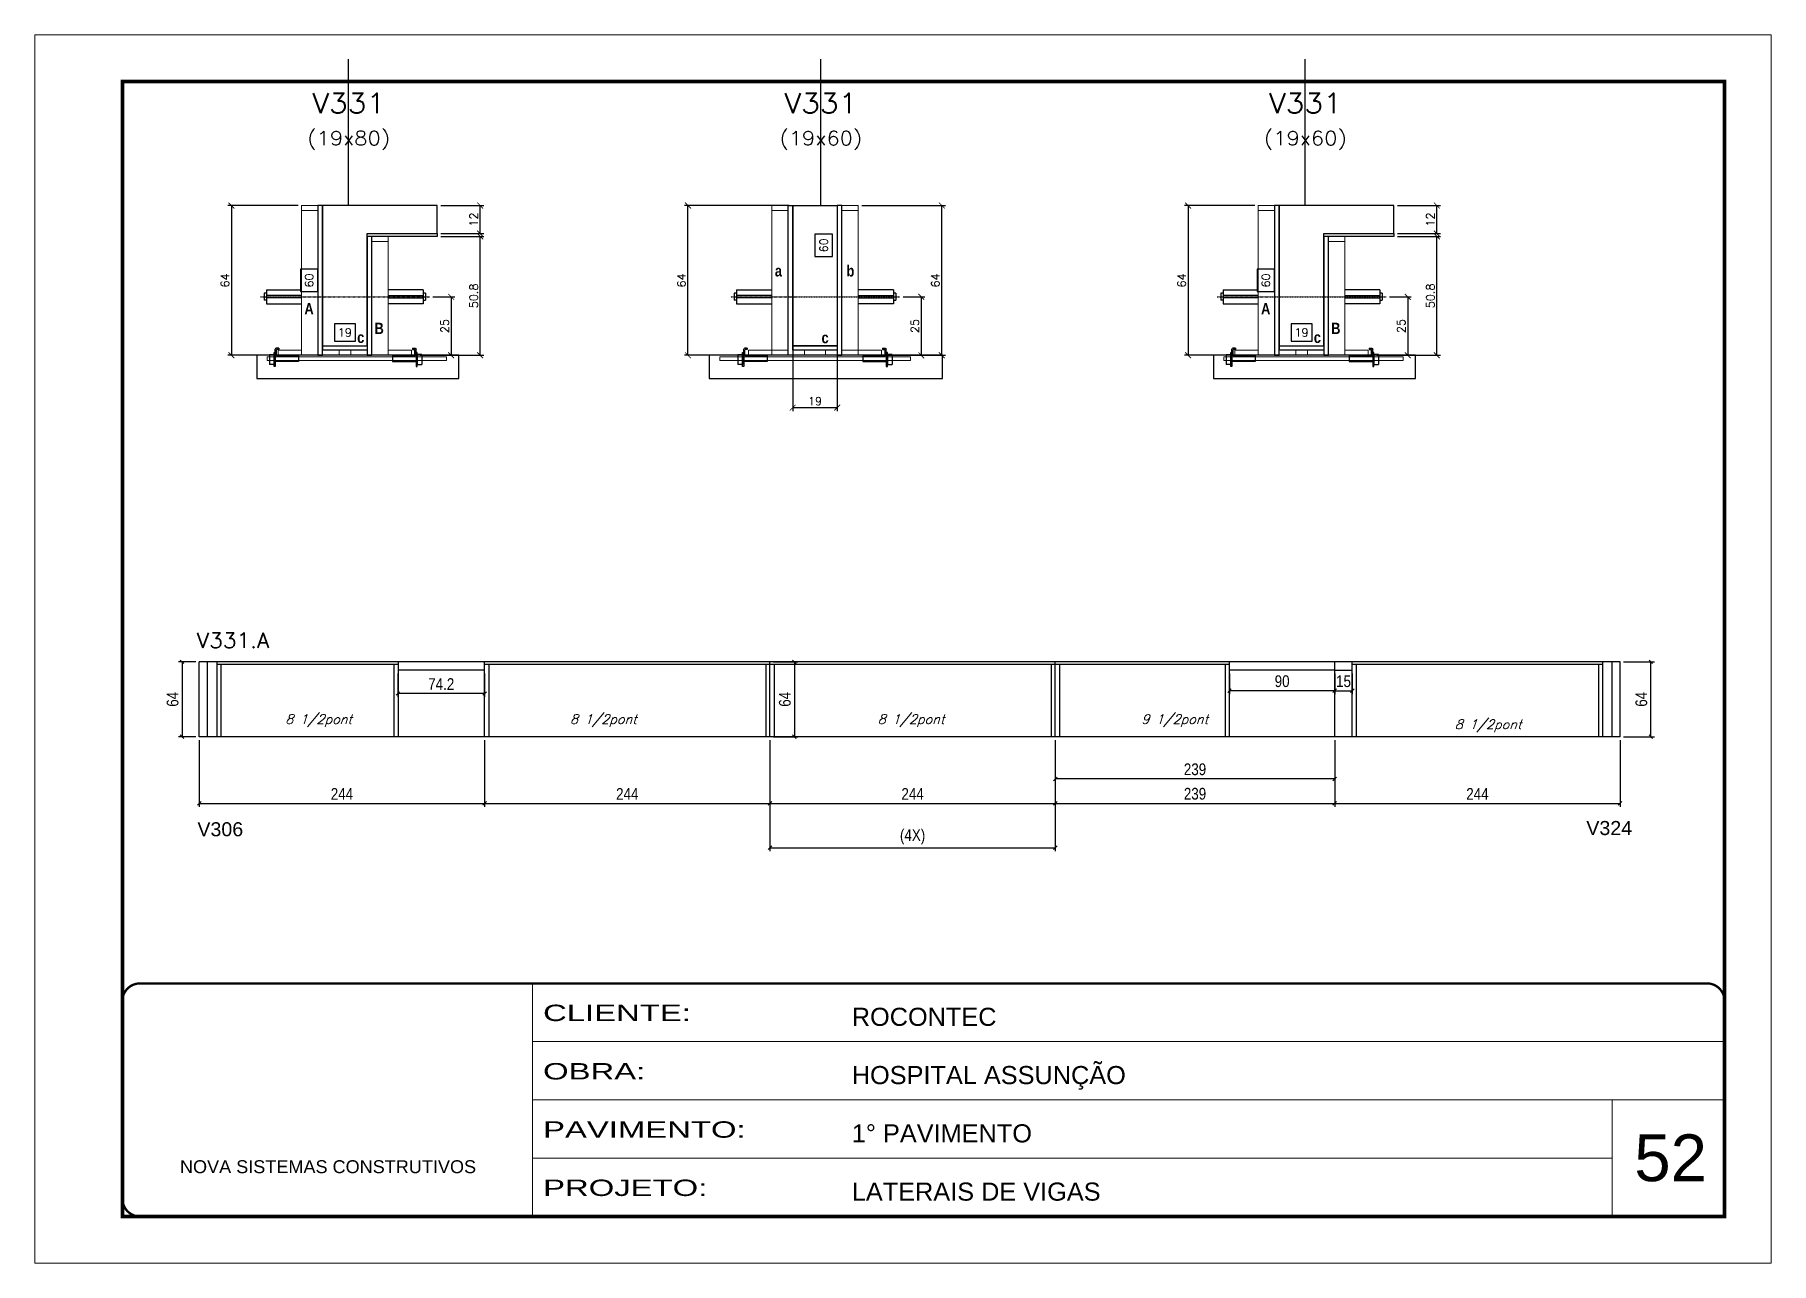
# Model space of a CAD drawing. Extents: x 137137 to 143418, y 10464 to 34486.
# Drawn here: x 141892 to 143377, y 19653 to 20703 of the extents above; entities that cross this region are included whole.
import ezdxf
from ezdxf.enums import TextEntityAlignment as Align

# ---------------------------------------------------------------- set-up
doc = ezdxf.new("R2010")
doc.units = 0
for name, pattern in [('CONTINUO', [0]), ('DASHED', [0.75, 0.5, -0.25]), ('HIDDEN', [0.375, 0.25, -0.125])]:
    doc.linetypes.add(name, pattern=pattern)
for name, color, linetype in [('5', 5, 'Continuous'), ('barrote', 251, 'Continuous'), ('COTA', 241, 'Continuous'), ('Cota Seção (2x)', 4, 'Continuous'), ('detalhes', 4, 'Continuous'), ('Painéis', 200, 'Continuous'), ('presilha', 1, 'Continuous'), ('SARR_2.2x7', 40, 'Continuous'), ('SARR_3.5x7', 81, 'Continuous'), ('TENSOR', 3, 'Continuous'), ('texto', 7, 'Continuous'), ('Texto de Titulo', 7, 'Continuous'), ('Texto Qtd Sarr', 242, 'Continuous')]:
    doc.layers.add(name, color=color, linetype=linetype)
for name, color, linetype, lineweight in [('CARIMBO', 255, 'Continuous', 9), ('CONCRETO', 251, 'Continuous', 25), ('Folhas', 255, 'Continuous', 9), ('Madeira', 126, 'Continuous', 18), ('SARRAFO DE PRESSAO', 251, 'DASHED', 9), ('SCO-___-LAJ', 2, 'Continuous', 0), ('Texto Seção', 7, 'Continuous', 15)]:
    doc.layers.add(name, color=color, linetype=linetype, lineweight=lineweight)
doc.styles.add('ARIAL', font='arial.ttf')
doc.styles.add('COTA TECNICA', font='techl___.ttf', dxfattribs={"height": 10})
doc.styles.add('REGUA-120', font='ROMANS.shx', dxfattribs={"height": 15})
doc.styles.add('Romans', font='romans.shx')
doc.styles.get("Standard").update_dxf_attribs({"font": 'arial.ttf'})
doc.styles.add('TECNICA', font='techb___.ttf', dxfattribs={"height": 10})
doc.styles.add('Tecnologia', font='')
doc.styles.get('Tecnologia').set_extended_font_data('Forgotten Futurist')
doc.dimstyles.new('Cota Seção (2x)', dxfattribs={"dimtxt": 7, "dimasz": 5, "dimexe": 3, "dimexo": 3, "dimgap": 2, "dimtad": 3, "dimdec": 1, "dimlfac": 0.5, "dimzin": 12, "dimdsep": 46, "dimtxsty": 'Romans', "dimblk": 'ARCHTICK', "dimcen": 0, "dimclrd": 4, "dimclre": 4, "dimclrt": 1, "dimadec": 1, "dimazin": 3, "dimtfac": 1, "dimtdec": 1, "dimtmove": 0, "dimatfit": 3, "dimldrblk": 'OBLIQUE', "dimfxl": 1, "dimtolj": 1, "dimtzin": 12, "dimarcsym": 0})
doc.dimstyles.new('Cota Seção interna', dxfattribs={"dimtxt": 7, "dimasz": 6, "dimexe": 0.18, "dimexo": 2, "dimgap": -4, "dimtad": 3, "dimdec": 1, "dimlfac": 0.5, "dimzin": 12, "dimdsep": 46, "dimtxsty": 'Romans', "dimblk": 'ARCHTICK', "dimcen": 0.09, "dimse1": 1, "dimse2": 1, "dimsd1": 1, "dimsd2": 1, "dimclrd": 180, "dimclre": 5, "dimclrt": 1, "dimadec": 0, "dimazin": 3, "dimtfac": 1, "dimtdec": 1, "dimtofl": 0, "dimtmove": 0, "dimatfit": 3, "dimldrblk": 'ARCHTICK', "dimfxl": 1, "dimtolj": 1, "dimtzin": 0, "dimarcsym": 0})
doc.dimstyles.new('PAINEL', dxfattribs={"dimtxt": 10, "dimasz": 3, "dimexe": 3, "dimexo": 3, "dimgap": 3, "dimtad": 1, "dimdec": 1, "dimzin": 12, "dimdsep": 46, "dimtxsty": 'COTA TECNICA', "dimblk1": 'OBLIQUE', "dimblk2": 'OBLIQUE', "dimsah": 1, "dimcen": 0.9, "dimclrd": 4, "dimclre": 4, "dimclrt": 240, "dimadec": 1, "dimazin": 3, "dimtfac": 1, "dimtdec": 1, "dimtmove": 0, "dimatfit": 3, "dimfxl": 1, "dimtolj": 1, "dimtzin": 12, "dimarcsym": 0})

msp = doc.modelspace()

# ---------------------------------------------------------------- texts
at = {"layer": '5', "linetype": 'Continuous'}
for s, p in [('V306', (142031.39, 20017.82)), ('V324', (143219.14, 20018.86))]:
    msp.add_text(s, height=12, rotation=0.00004, dxfattribs=at).set_placement(p)
at = {"layer": 'CARIMBO', "style": 'ARIAL'}
msp.add_text('52', height=40, dxfattribs=at).set_placement((143260.15, 19723.02))
at = {"layer": 'detalhes', "style": 'TECNICA'}
for s, p in [('a', (142525.22, 20496.27)), ('b', (142586.46, 20496.26)), ('A', (142122.89, 20463.97)), ('A', (142940.98, 20463.97)), ('B', (142182.85, 20447.13)), ('B', (143000.94, 20447.13)), ('c', (142168.01, 20439.43)), ('c', (142565.13, 20439.17)), ('c', (142986.1, 20439.43))]:
    msp.add_text(s, height=9.6, dxfattribs=at).set_placement(p)
at = {"layer": 'texto', "color": 2, "char_height": 8, "attachment_point": 5, "style": 'Romans'}
for s, insert in [('{\\Q19;\\C256;8 1/2pont}', (142135.09, 20116.61)), ('{\\Q19;\\C256;8 1/2pont}', (142378.56, 20116.61)), ('{\\Q19;\\C256;8 1/2pont}', (142641.69, 20116.61)), ('{\\Q19;\\C256;9 1/2pont}', (142867.16, 20116.61)), ('{\\Q19;\\C256;8 1/2pont}', (143135.17, 20112.18))]:
    msp.add_mtext(s, dxfattribs=dict(at, insert=insert))
at = {"layer": 'Texto Seção', "style": 'REGUA-120', "width": 1.05}
msp.add_text('V331.A', height=13, dxfattribs=at).set_placement((142030.89, 20178.8))

# ---------------------------------------------------------------- blocks, each defined once
blk = doc.blocks.new('9999999999')
at = {"color": 30, "linetype": 'CONTINUO'}
for p, q in [((98564.6, 34230.2), (98564.6, 34429.4)), ((98564.6, 34379.6), (99584, 34379.6)), ((98564.6, 34329.8), (99488, 34329.8)), ((99584, 34329.8), (99488, 34329.8)), ((99488, 34329.8), (99488, 34230.2)), ((98564.6, 34280), (99488, 34280))]:
    blk.add_line(p, q, dxfattribs=at)
at = {"color": 30, "linetype": 'CONTINUO', "const_width": 2}
blk.add_lwpolyline([(99584, 34230.2), (99584, 34414.4, 0.414214), (99569, 34429.4), (98229, 34429.4, 0.414214), (98214, 34414.4), (98214, 34245.2, 0.414214), (98229, 34230.2), (99584, 34230.2)], format="xyb", dxfattribs=at)
at = {"layer": 'Folhas'}
blk.add_lwpolyline([(98139, 34190.2), (99624, 34190.2), (99624, 35240.2), (98139, 35240.2)], close=True, dxfattribs=at)
at = {"layer": 'Folhas', "color": 30, "const_width": 3}
blk.add_lwpolyline([(98214, 34230.2), (99584, 34230.2), (99584, 35200.2), (98214, 35200.2)], close=True, dxfattribs=at)
at = {"color": 7, "linetype": 'Continuous', "ltscale": 5, "style": 'ARIAL'}
for s, height, p in [('ROCONTEC', 15.48, (98837.7, 34393.1)), ('HOSPITAL ASSUNÇÃO', 15.483, (98837.7, 34343.3)), ('1° PAVIMENTO', 15.483, (98837.7, 34293.5)), ('NOVA SISTEMAS CONSTRUTIVOS', 11.059, (98263.2, 34267.2)), ('LATERAIS DE VIGAS', 15.483, (98837.7, 34243.7))]:
    blk.add_text(s, height=height, dxfattribs=at).set_placement(p)
at = {"layer": 'Folhas', "color": 7, "style": 'Tecnologia', "width": 1.5}
for s, p in [('CLIENTE:', (98573.7, 34397.2)), ('OBRA:', (98573.7, 34347.3)), ('PAVIMENTO:', (98573.7, 34297.5)), ('PROJETO:', (98573.7, 34247.7))]:
    blk.add_text(s, height=14, dxfattribs=at).set_placement(p)
blk = doc.blocks.new('_Oblique')
at = {"color": 0, "linetype": 'ByBlock', "lineweight": -2}
blk.add_line((-0.5, -0.5), (0.5, 0.5), dxfattribs=at)
blk = doc.blocks.new('*D1481')
at = {"layer": 'COTA', "color": 4, "lineweight": -2, "ltscale": 25, "transparency": 16777216}
for p, q in [((142521, 20099.9), (142521, 20042.9)), ((142765, 20099.9), (142765, 20042.9)), ((142521, 20045.9), (142765, 20045.9))]:
    blk.add_line(p, q, dxfattribs=at)
at = {"layer": 'Defpoints', "color": 0, "ltscale": 25, "transparency": 16777216}
for p in [(142521, 20102.9), (142765, 20102.9), (142765, 20045.9)]:
    blk.add_point(p, dxfattribs=at)
at = {"layer": 'COTA', "color": 4, "lineweight": -2, "ltscale": 25, "transparency": 16777216, "xscale": 3, "yscale": 3, "zscale": 3, "rotation": 180}
blk.add_blockref('_Oblique', (142521, 20045.9), dxfattribs=at)
at = {"layer": 'COTA', "color": 4, "lineweight": -2, "ltscale": 25, "transparency": 16777216, "xscale": 3, "yscale": 3, "zscale": 3}
blk.add_blockref('_Oblique', (142765, 20045.9), dxfattribs=at)
at = {"layer": 'COTA', "color": 240, "ltscale": 25, "transparency": 16777216, "insert": (142643, 20054), "char_height": 10, "attachment_point": 5, "style": 'COTA TECNICA'}
blk.add_mtext('\\A1;244', dxfattribs=at)
blk = doc.blocks.new('*D1482')
at = {"layer": 'COTA', "color": 4, "lineweight": -2, "ltscale": 25, "transparency": 16777216}
for p, q in [((142521, 20099.9), (142521, 20005)), ((142765, 20099.9), (142765, 20005)), ((142521, 20008), (142765, 20008))]:
    blk.add_line(p, q, dxfattribs=at)
at = {"layer": 'Defpoints', "color": 0, "ltscale": 25, "transparency": 16777216}
for p in [(142521, 20102.9), (142765, 20102.9), (142765, 20008)]:
    blk.add_point(p, dxfattribs=at)
at = {"layer": 'COTA', "color": 4, "lineweight": -2, "ltscale": 25, "transparency": 16777216, "xscale": 3, "yscale": 3, "zscale": 3, "rotation": 180}
blk.add_blockref('_Oblique', (142521, 20008), dxfattribs=at)
at = {"layer": 'COTA', "color": 4, "lineweight": -2, "ltscale": 25, "transparency": 16777216, "xscale": 3, "yscale": 3, "zscale": 3}
blk.add_blockref('_Oblique', (142765, 20008), dxfattribs=at)
at = {"layer": 'COTA', "color": 240, "ltscale": 25, "transparency": 16777216, "insert": (142643, 20017.3), "char_height": 10, "attachment_point": 5, "style": 'COTA TECNICA'}
blk.add_mtext('\\A1;(4X)', dxfattribs=at)
blk = doc.blocks.new('*D1483')
at = {"layer": 'COTA', "color": 4, "lineweight": -2, "ltscale": 25, "transparency": 16777216}
for p, q in [((142033, 20099.9), (142033, 20042.9)), ((142277, 20099.9), (142277, 20042.9)), ((142033, 20045.9), (142277, 20045.9))]:
    blk.add_line(p, q, dxfattribs=at)
at = {"layer": 'Defpoints', "color": 0, "ltscale": 25, "transparency": 16777216}
for p in [(142033, 20102.9), (142277, 20102.9), (142277, 20045.9)]:
    blk.add_point(p, dxfattribs=at)
at = {"layer": 'COTA', "color": 4, "lineweight": -2, "ltscale": 25, "transparency": 16777216, "xscale": 3, "yscale": 3, "zscale": 3, "rotation": 180}
blk.add_blockref('_Oblique', (142033, 20045.9), dxfattribs=at)
at = {"layer": 'COTA', "color": 4, "lineweight": -2, "ltscale": 25, "transparency": 16777216, "xscale": 3, "yscale": 3, "zscale": 3}
blk.add_blockref('_Oblique', (142277, 20045.9), dxfattribs=at)
at = {"layer": 'COTA', "color": 240, "ltscale": 25, "transparency": 16777216, "insert": (142155, 20054), "char_height": 10, "attachment_point": 5, "style": 'COTA TECNICA'}
blk.add_mtext('\\A1;244', dxfattribs=at)
blk = doc.blocks.new('*D1484')
at = {"layer": 'COTA', "color": 4, "lineweight": -2, "ltscale": 25, "transparency": 16777216}
for p, q in [((142277, 20099.9), (142277, 20042.9)), ((142521, 20099.9), (142521, 20042.9)), ((142277, 20045.9), (142521, 20045.9))]:
    blk.add_line(p, q, dxfattribs=at)
at = {"layer": 'Defpoints', "color": 0, "ltscale": 25, "transparency": 16777216}
for p in [(142277, 20102.9), (142521, 20102.9), (142521, 20045.9)]:
    blk.add_point(p, dxfattribs=at)
at = {"layer": 'COTA', "color": 4, "lineweight": -2, "ltscale": 25, "transparency": 16777216, "xscale": 3, "yscale": 3, "zscale": 3, "rotation": 180}
blk.add_blockref('_Oblique', (142277, 20045.9), dxfattribs=at)
at = {"layer": 'COTA', "color": 4, "lineweight": -2, "ltscale": 25, "transparency": 16777216, "xscale": 3, "yscale": 3, "zscale": 3}
blk.add_blockref('_Oblique', (142521, 20045.9), dxfattribs=at)
at = {"layer": 'COTA', "color": 240, "ltscale": 25, "transparency": 16777216, "insert": (142399, 20054), "char_height": 10, "attachment_point": 5, "style": 'COTA TECNICA'}
blk.add_mtext('\\A1;244', dxfattribs=at)
blk = doc.blocks.new('*D1485')
at = {"layer": 'COTA', "color": 4, "lineweight": -2, "ltscale": 25, "transparency": 16777216}
for p, q in [((142765, 20099.9), (142765, 20042.9)), ((143004, 20099.9), (143004, 20042.9)), ((142765, 20045.9), (143004, 20045.9))]:
    blk.add_line(p, q, dxfattribs=at)
at = {"layer": 'Defpoints', "color": 0, "ltscale": 25, "transparency": 16777216}
for p in [(142765, 20102.9), (143004, 20102.9), (143004, 20045.9)]:
    blk.add_point(p, dxfattribs=at)
at = {"layer": 'COTA', "color": 4, "lineweight": -2, "ltscale": 25, "transparency": 16777216, "xscale": 3, "yscale": 3, "zscale": 3, "rotation": 180}
blk.add_blockref('_Oblique', (142765, 20045.9), dxfattribs=at)
at = {"layer": 'COTA', "color": 4, "lineweight": -2, "ltscale": 25, "transparency": 16777216, "xscale": 3, "yscale": 3, "zscale": 3}
blk.add_blockref('_Oblique', (143004, 20045.9), dxfattribs=at)
at = {"layer": 'COTA', "color": 240, "ltscale": 25, "transparency": 16777216, "insert": (142884.5, 20054.1), "char_height": 10, "attachment_point": 5, "style": 'COTA TECNICA'}
blk.add_mtext('\\A1;239', dxfattribs=at)
blk = doc.blocks.new('*D1486')
at = {"layer": 'COTA', "color": 4, "lineweight": -2, "ltscale": 25, "transparency": 16777216}
for p, q in [((143004, 20099.9), (143004, 20042.9)), ((143248, 20099.9), (143248, 20042.9)), ((143004, 20045.9), (143248, 20045.9))]:
    blk.add_line(p, q, dxfattribs=at)
at = {"layer": 'Defpoints', "color": 0, "ltscale": 25, "transparency": 16777216}
for p in [(143004, 20102.9), (143248, 20102.9), (143248, 20045.9)]:
    blk.add_point(p, dxfattribs=at)
at = {"layer": 'COTA', "color": 4, "lineweight": -2, "ltscale": 25, "transparency": 16777216, "xscale": 3, "yscale": 3, "zscale": 3, "rotation": 180}
blk.add_blockref('_Oblique', (143004, 20045.9), dxfattribs=at)
at = {"layer": 'COTA', "color": 4, "lineweight": -2, "ltscale": 25, "transparency": 16777216, "xscale": 3, "yscale": 3, "zscale": 3}
blk.add_blockref('_Oblique', (143248, 20045.9), dxfattribs=at)
at = {"layer": 'COTA', "color": 240, "ltscale": 25, "transparency": 16777216, "insert": (143126, 20054), "char_height": 10, "attachment_point": 5, "style": 'COTA TECNICA'}
blk.add_mtext('\\A1;244', dxfattribs=at)
blk = doc.blocks.new('*D1487')
at = {"layer": 'COTA', "color": 4, "lineweight": -2, "ltscale": 25, "transparency": 16777216}
for p, q in [((142765, 20099.9), (142765, 20063.8)), ((143004, 20099.9), (143004, 20063.8)), ((143004, 20066.8), (142765, 20066.8))]:
    blk.add_line(p, q, dxfattribs=at)
at = {"layer": 'Defpoints', "color": 0, "ltscale": 25, "transparency": 16777216}
for p in [(142765, 20102.9), (143004, 20102.9), (142765, 20066.8)]:
    blk.add_point(p, dxfattribs=at)
at = {"layer": 'COTA', "color": 4, "lineweight": -2, "ltscale": 25, "transparency": 16777216, "xscale": 3, "yscale": 3, "zscale": 3, "rotation": 180}
blk.add_blockref('_Oblique', (142765, 20066.8), dxfattribs=at)
at = {"layer": 'COTA', "color": 4, "lineweight": -2, "ltscale": 25, "transparency": 16777216, "xscale": 3, "yscale": 3, "zscale": 3}
blk.add_blockref('_Oblique', (143004, 20066.8), dxfattribs=at)
at = {"layer": 'COTA', "color": 240, "ltscale": 25, "transparency": 16777216, "insert": (142884.5, 20075), "char_height": 10, "attachment_point": 5, "style": 'COTA TECNICA'}
blk.add_mtext('\\A1;239', dxfattribs=at)
blk = doc.blocks.new('*D1489')
at = {"layer": 'COTA', "color": 4, "lineweight": -2, "ltscale": 25, "transparency": 16777216}
for p, q in [((142202.8, 20156.9), (142202.8, 20136.9)), ((142277, 20156.9), (142277, 20136.9)), ((142277, 20139.9), (142202.8, 20139.9))]:
    blk.add_line(p, q, dxfattribs=at)
at = {"layer": 'Defpoints', "color": 0, "ltscale": 25, "transparency": 16777216}
for p in [(142202.8, 20159.9), (142277, 20159.9), (142202.8, 20139.9)]:
    blk.add_point(p, dxfattribs=at)
at = {"layer": 'COTA', "color": 4, "lineweight": -2, "ltscale": 25, "transparency": 16777216, "xscale": 3, "yscale": 3, "zscale": 3, "rotation": 180}
blk.add_blockref('_Oblique', (142202.8, 20139.9), dxfattribs=at)
at = {"layer": 'COTA', "color": 4, "lineweight": -2, "ltscale": 25, "transparency": 16777216, "xscale": 3, "yscale": 3, "zscale": 3}
blk.add_blockref('_Oblique', (142277, 20139.9), dxfattribs=at)
at = {"layer": 'COTA', "color": 240, "ltscale": 25, "transparency": 16777216, "insert": (142239.9, 20147.9), "char_height": 10, "attachment_point": 5, "style": 'COTA TECNICA'}
blk.add_mtext('\\A1;74.2', dxfattribs=at)
blk = doc.blocks.new('*D1491')
at = {"layer": 'COTA', "color": 4, "lineweight": -2, "ltscale": 25, "transparency": 16777216}
for p, q in [((143251, 20166.9), (143277.3, 20166.9)), ((143274.3, 20102.9), (143274.3, 20166.9)), ((143251, 20102.9), (143277.3, 20102.9))]:
    blk.add_line(p, q, dxfattribs=at)
at = {"layer": 'Defpoints', "color": 0, "ltscale": 25, "transparency": 16777216}
for p in [(143248, 20166.9), (143274.3, 20166.9), (143248, 20102.9)]:
    blk.add_point(p, dxfattribs=at)
at = {"layer": 'COTA', "color": 4, "lineweight": -2, "ltscale": 25, "transparency": 16777216, "xscale": 3, "yscale": 3, "zscale": 3}
for p, rotation in [((143274.3, 20166.9), 90), ((143274.3, 20102.9), 270)]:
    blk.add_blockref('_Oblique', p, dxfattribs=dict(at, rotation=rotation))
at = {"layer": 'COTA', "color": 240, "ltscale": 25, "transparency": 16777216, "insert": (143266.2, 20134.9), "char_height": 10, "attachment_point": 5, "rotation": 90, "style": 'COTA TECNICA'}
blk.add_mtext('\\A1;64', dxfattribs=at)
blk = doc.blocks.new('*D1492')
at = {"layer": 'COTA', "color": 4, "lineweight": -2, "ltscale": 25, "transparency": 16777216}
for p, q in [((142524, 20166.9), (142544.9, 20166.9)), ((142541.9, 20166.9), (142541.9, 20102.9)), ((142524, 20102.9), (142544.9, 20102.9))]:
    blk.add_line(p, q, dxfattribs=at)
at = {"layer": 'Defpoints', "color": 0, "ltscale": 25, "transparency": 16777216}
for p in [(142521, 20166.9), (142521, 20102.9), (142541.9, 20102.9)]:
    blk.add_point(p, dxfattribs=at)
at = {"layer": 'COTA', "color": 4, "lineweight": -2, "ltscale": 25, "transparency": 16777216, "xscale": 3, "yscale": 3, "zscale": 3}
for p, rotation in [((142541.9, 20166.9), 90), ((142541.9, 20102.9), 270)]:
    blk.add_blockref('_Oblique', p, dxfattribs=dict(at, rotation=rotation))
at = {"layer": 'COTA', "color": 240, "ltscale": 25, "transparency": 16777216, "insert": (142533.8, 20134.9), "char_height": 10, "attachment_point": 5, "rotation": 90, "style": 'COTA TECNICA'}
blk.add_mtext('\\A1;64', dxfattribs=at)
blk = doc.blocks.new('titulo1')
at = {"layer": 'Defpoints', "color": 252, "linetype": 'HIDDEN', "ltscale": 2}
blk.add_line((0, 0), (0, 125), dxfattribs=at)
at = {"layer": 'Defpoints', "style": 'Romans', "oblique": 15}
blk.add_attdef('FOLHA', text='', height=10, dxfattribs=at).set_placement((0, 15.6), align=Align.MIDDLE_CENTER)
at = {"layer": 'Texto Qtd Sarr', "color": 3, "style": 'Romans', "oblique": 15}
for tag, height, p in [('TITULO', 17, (0, 71.4)), ('SEÇÃO', 12, (0, 41.5))]:
    blk.add_attdef(tag, text='', height=height, dxfattribs=at).set_placement(p, align=Align.MIDDLE_CENTER)
blk = doc.blocks.new('_ArchTick')
at = {"color": 0, "linetype": 'ByBlock', "const_width": 0.15}
blk.add_lwpolyline([(-0.5, -0.5), (0.5, 0.5)], dxfattribs=at)
blk = doc.blocks.new('*D1464')
at = {"layer": 'COTA', "color": 4, "lineweight": -2, "transparency": 16777216}
for p, q in [((142239.5, 20530.5), (142276.2, 20530.5)), ((142273.2, 20428.9), (142273.2, 20530.5)), ((142221.9, 20428.9), (142276.2, 20428.9))]:
    blk.add_line(p, q, dxfattribs=at)
at = {"layer": 'Defpoints', "color": 0, "transparency": 16777216}
for p in [(142236.5, 20530.5), (142273.2, 20530.5), (142218.9, 20428.9)]:
    blk.add_point(p, dxfattribs=at)
at = {"layer": 'COTA', "color": 4, "lineweight": -2, "transparency": 16777216, "xscale": 5, "yscale": 5, "zscale": 5}
for p, rotation in [((142273.2, 20530.5), 90), ((142273.2, 20428.9), 270)]:
    blk.add_blockref('_ArchTick', p, dxfattribs=dict(at, rotation=rotation))
at = {"layer": 'COTA', "color": 1, "transparency": 16777216, "insert": (142267.7, 20479.7), "char_height": 7, "attachment_point": 5, "rotation": 90, "style": 'Romans'}
blk.add_mtext('\\A1;50.8', dxfattribs=at)
blk = doc.blocks.new('*D1465')
at = {"layer": 'COTA', "color": 4, "lineweight": -2, "transparency": 16777216}
for p, q in [((142239.5, 20556.9), (142276.2, 20556.9)), ((142273.2, 20532.9), (142273.2, 20556.9)), ((142239.5, 20532.9), (142276.2, 20532.9))]:
    blk.add_line(p, q, dxfattribs=at)
at = {"layer": 'Defpoints', "color": 0, "transparency": 16777216}
for p in [(142236.5, 20556.9), (142273.2, 20556.9), (142236.5, 20532.9)]:
    blk.add_point(p, dxfattribs=at)
at = {"layer": 'COTA', "color": 4, "lineweight": -2, "transparency": 16777216, "xscale": 5, "yscale": 5, "zscale": 5}
for p, rotation in [((142273.2, 20556.9), 90), ((142273.2, 20532.9), 270)]:
    blk.add_blockref('_ArchTick', p, dxfattribs=dict(at, rotation=rotation))
at = {"layer": 'COTA', "color": 1, "transparency": 16777216, "insert": (142267.7, 20544.9), "char_height": 7, "attachment_point": 5, "rotation": 90, "style": 'Romans'}
blk.add_mtext('\\A1;12', dxfattribs=at)
blk = doc.blocks.new('*D1466')
at = {"layer": 'Cota Seção (2x)', "color": 180, "lineweight": -2, "transparency": 16777216}
for p, q in [((142134.5, 20502.4), (142119.5, 20502.4)), ((142119.5, 20502.4), (142119.5, 20483.4)), ((142134.5, 20483.4), (142134.5, 20502.4)), ((142119.5, 20483.4), (142134.5, 20483.4))]:
    blk.add_line(p, q, dxfattribs=at)
at = {"layer": 'Defpoints', "color": 0, "transparency": 16777216}
for p in [(142138.5, 20556.9), (142176.5, 20556.9), (142176.5, 20436.9)]:
    blk.add_point(p, dxfattribs=at)
at = {"layer": 'Cota Seção (2x)', "color": 1, "transparency": 16777216, "insert": (142127, 20492.9), "char_height": 7, "attachment_point": 5, "rotation": 90, "style": 'Romans'}
blk.add_mtext('\\A1;60', dxfattribs=at)
blk = doc.blocks.new('PRESILHA METÁLICA 1')
at = {"layer": 'presilha'}
for p, q in [((0, 13), (6, 13)), ((0, 13), (0, 0)), ((6, 0), (0, 0)), ((6, 15.5), (7.5, 15.5)), ((6, -2.5), (6, 15.5)), ((6, 13), (6, 0)), ((7.5, 10.6), (7.5, 19.9)), ((7.5, 15.5), (7.5, -2.5)), ((37.5, 4.1), (7.5, 4.1)), ((12, 21), (8.6, 21)), ((9, 11.6), (9, 18.9)), ((12, 19.5), (9.6, 19.5)), ((37.5, 11), (9.6, 11)), ((12, 21), (12, 19.5)), ((37.5, 11), (37.5, 4.1)), ((7.5, -2.5), (6, -2.5))]:
    blk.add_line(p, q, dxfattribs=at)
for centre, radius, start, end in [((8.6, 19.9), 1.14, 90, 180), ((9.6, 18.9), 0.57, 90, 180), ((9.6, 11.6), 0.57, 180, 270)]:
    blk.add_arc(centre, radius, start, end, dxfattribs=at)
blk = doc.blocks.new('*D1467')
at = {"layer": 'Cota Seção (2x)', "color": 180, "lineweight": -2, "transparency": 16777216}
for p, q in [((142166.5, 20455.9), (142148.5, 20455.9)), ((142148.5, 20455.9), (142148.5, 20440.9)), ((142166.5, 20440.9), (142166.5, 20455.9)), ((142148.5, 20440.9), (142166.5, 20440.9))]:
    blk.add_line(p, q, dxfattribs=at)
at = {"layer": 'Defpoints', "color": 0, "transparency": 16777216}
for p in [(142176.5, 20436.9), (142138.5, 20428.9), (142176.5, 20428.9)]:
    blk.add_point(p, dxfattribs=at)
at = {"layer": 'Cota Seção (2x)', "color": 1, "transparency": 16777216, "insert": (142157.5, 20448.4), "char_height": 7, "attachment_point": 5, "style": 'Romans'}
blk.add_mtext('\\A1;19', dxfattribs=at)
blk = doc.blocks.new('*D1468')
at = {"layer": 'COTA', "color": 4, "lineweight": -2, "transparency": 16777216}
for p, q in [((142117.5, 20556.9), (142057.5, 20556.9)), ((142060.5, 20556.9), (142060.5, 20428.9)), ((142117.5, 20428.9), (142057.5, 20428.9))]:
    blk.add_line(p, q, dxfattribs=at)
at = {"layer": 'Defpoints', "color": 0, "transparency": 16777216}
for p in [(142120.5, 20556.9), (142060.5, 20428.9), (142120.5, 20428.9)]:
    blk.add_point(p, dxfattribs=at)
at = {"layer": 'COTA', "color": 4, "lineweight": -2, "transparency": 16777216, "xscale": 5, "yscale": 5, "zscale": 5}
for p, rotation in [((142060.5, 20556.9), 90), ((142060.5, 20428.9), 270)]:
    blk.add_blockref('_ArchTick', p, dxfattribs=dict(at, rotation=rotation))
at = {"layer": 'COTA', "color": 1, "transparency": 16777216, "insert": (142055, 20492.9), "char_height": 7, "attachment_point": 5, "rotation": 90, "style": 'Romans'}
blk.add_mtext('\\A1;64', dxfattribs=at)
blk = doc.blocks.new('*D1469')
at = {"layer": 'COTA', "color": 4, "lineweight": -2, "transparency": 16777216}
for p, q in [((142232.8, 20478.9), (142251.4, 20478.9)), ((142248.4, 20478.9), (142248.4, 20428.9)), ((142232.8, 20428.9), (142251.4, 20428.9))]:
    blk.add_line(p, q, dxfattribs=at)
at = {"layer": 'Defpoints', "color": 0, "transparency": 16777216}
for p in [(142229.8, 20478.9), (142229.8, 20428.9), (142248.4, 20428.9)]:
    blk.add_point(p, dxfattribs=at)
at = {"layer": 'COTA', "color": 4, "lineweight": -2, "transparency": 16777216, "xscale": 5, "yscale": 5, "zscale": 5}
for p, rotation in [((142248.4, 20478.9), 90), ((142248.4, 20428.9), 270)]:
    blk.add_blockref('_ArchTick', p, dxfattribs=dict(at, rotation=rotation))
at = {"layer": 'COTA', "color": 1, "transparency": 16777216, "insert": (142242.9, 20453.9), "char_height": 7, "attachment_point": 5, "rotation": 90, "style": 'Romans'}
blk.add_mtext('\\A1;25', dxfattribs=at)
blk = doc.blocks.new('*D1470')
at = {"layer": 'COTA', "color": 4, "lineweight": -2, "transparency": 16777216}
for p, q in [((142537.5, 20556.9), (142447.9, 20556.9)), ((142450.9, 20428.9), (142450.9, 20556.9)), ((142499.5, 20428.9), (142447.9, 20428.9))]:
    blk.add_line(p, q, dxfattribs=at)
at = {"layer": 'Defpoints', "color": 0, "transparency": 16777216}
for p in [(142450.9, 20556.9), (142540.5, 20556.9), (142502.5, 20428.9)]:
    blk.add_point(p, dxfattribs=at)
at = {"layer": 'COTA', "color": 4, "lineweight": -2, "transparency": 16777216, "xscale": 5, "yscale": 5, "zscale": 5}
for p, rotation in [((142450.9, 20556.9), 90), ((142450.9, 20428.9), 270)]:
    blk.add_blockref('_ArchTick', p, dxfattribs=dict(at, rotation=rotation))
at = {"layer": 'COTA', "color": 1, "transparency": 16777216, "insert": (142445.4, 20492.9), "char_height": 7, "attachment_point": 5, "rotation": 90, "style": 'Romans'}
blk.add_mtext('\\A1;64', dxfattribs=at)
blk = doc.blocks.new('*D1471')
at = {"layer": 'COTA', "color": 4, "lineweight": -2, "transparency": 16777216}
for p, q in [((142599.5, 20556.9), (142671, 20556.9)), ((142668, 20428.9), (142668, 20556.9)), ((142619.5, 20428.9), (142671, 20428.9))]:
    blk.add_line(p, q, dxfattribs=at)
at = {"layer": 'Defpoints', "color": 0, "transparency": 16777216}
for p in [(142596.5, 20556.9), (142668, 20556.9), (142616.5, 20428.9)]:
    blk.add_point(p, dxfattribs=at)
at = {"layer": 'COTA', "color": 4, "lineweight": -2, "transparency": 16777216, "xscale": 5, "yscale": 5, "zscale": 5}
for p, rotation in [((142668, 20556.9), 90), ((142668, 20428.9), 270)]:
    blk.add_blockref('_ArchTick', p, dxfattribs=dict(at, rotation=rotation))
at = {"layer": 'COTA', "color": 1, "transparency": 16777216, "insert": (142662.5, 20492.9), "char_height": 7, "attachment_point": 5, "rotation": 90, "style": 'Romans'}
blk.add_mtext('\\A1;64', dxfattribs=at)
blk = doc.blocks.new('*D1472')
at = {"layer": 'Cota Seção (2x)', "color": 180, "lineweight": -2, "transparency": 16777216}
for p, q in [((142574.5, 20532.4), (142559.5, 20532.4)), ((142559.5, 20532.4), (142559.5, 20513.4)), ((142574.5, 20513.4), (142574.5, 20532.4)), ((142559.5, 20513.4), (142574.5, 20513.4))]:
    blk.add_line(p, q, dxfattribs=at)
at = {"layer": 'Defpoints', "color": 0, "transparency": 16777216}
for p in [(142578.5, 20556.9), (142578.5, 20556.9), (142578.5, 20436.9)]:
    blk.add_point(p, dxfattribs=at)
at = {"layer": 'Cota Seção (2x)', "color": 1, "transparency": 16777216, "insert": (142567, 20522.9), "char_height": 7, "attachment_point": 5, "rotation": 90, "style": 'Romans'}
blk.add_mtext('\\A1;60', dxfattribs=at)
blk = doc.blocks.new('*D1473')
at = {"layer": 'COTA', "color": 4, "lineweight": -2, "transparency": 16777216}
for p, q in [((142540.5, 20430.3), (142540.5, 20381.2)), ((142578.5, 20430.3), (142578.5, 20381.2)), ((142540.5, 20384.2), (142578.5, 20384.2))]:
    blk.add_line(p, q, dxfattribs=at)
at = {"layer": 'Defpoints', "color": 0, "transparency": 16777216}
for p in [(142540.5, 20433.3), (142578.5, 20433.3), (142578.5, 20384.2)]:
    blk.add_point(p, dxfattribs=at)
at = {"layer": 'COTA', "color": 4, "lineweight": -2, "transparency": 16777216, "xscale": 5, "yscale": 5, "zscale": 5, "rotation": 180}
blk.add_blockref('_ArchTick', (142540.5, 20384.2), dxfattribs=at)
at = {"layer": 'COTA', "color": 4, "lineweight": -2, "transparency": 16777216, "xscale": 5, "yscale": 5, "zscale": 5}
blk.add_blockref('_ArchTick', (142578.5, 20384.2), dxfattribs=at)
at = {"layer": 'COTA', "color": 1, "transparency": 16777216, "insert": (142559.5, 20389.7), "char_height": 7, "attachment_point": 5, "style": 'Romans'}
blk.add_mtext('\\A1;19', dxfattribs=at)
blk = doc.blocks.new('*D1474')
at = {"layer": 'COTA', "color": 4, "lineweight": -2, "transparency": 16777216}
for p, q in [((143057.6, 20530.5), (143094.3, 20530.5)), ((143091.3, 20428.9), (143091.3, 20530.5)), ((143040, 20428.9), (143094.3, 20428.9))]:
    blk.add_line(p, q, dxfattribs=at)
at = {"layer": 'Defpoints', "color": 0, "transparency": 16777216}
for p in [(143054.6, 20530.5), (143091.3, 20530.5), (143037, 20428.9)]:
    blk.add_point(p, dxfattribs=at)
at = {"layer": 'COTA', "color": 4, "lineweight": -2, "transparency": 16777216, "xscale": 5, "yscale": 5, "zscale": 5}
for p, rotation in [((143091.3, 20530.5), 90), ((143091.3, 20428.9), 270)]:
    blk.add_blockref('_ArchTick', p, dxfattribs=dict(at, rotation=rotation))
at = {"layer": 'COTA', "color": 1, "transparency": 16777216, "insert": (143085.8, 20479.7), "char_height": 7, "attachment_point": 5, "rotation": 90, "style": 'Romans'}
blk.add_mtext('\\A1;50.8', dxfattribs=at)
blk = doc.blocks.new('*D1475')
at = {"layer": 'COTA', "color": 4, "lineweight": -2, "transparency": 16777216}
for p, q in [((143057.6, 20556.9), (143094.3, 20556.9)), ((143091.3, 20532.9), (143091.3, 20556.9)), ((143057.6, 20532.9), (143094.3, 20532.9))]:
    blk.add_line(p, q, dxfattribs=at)
at = {"layer": 'Defpoints', "color": 0, "transparency": 16777216}
for p in [(143054.6, 20556.9), (143091.3, 20556.9), (143054.6, 20532.9)]:
    blk.add_point(p, dxfattribs=at)
at = {"layer": 'COTA', "color": 4, "lineweight": -2, "transparency": 16777216, "xscale": 5, "yscale": 5, "zscale": 5}
for p, rotation in [((143091.3, 20556.9), 90), ((143091.3, 20532.9), 270)]:
    blk.add_blockref('_ArchTick', p, dxfattribs=dict(at, rotation=rotation))
at = {"layer": 'COTA', "color": 1, "transparency": 16777216, "insert": (143085.8, 20544.9), "char_height": 7, "attachment_point": 5, "rotation": 90, "style": 'Romans'}
blk.add_mtext('\\A1;12', dxfattribs=at)
blk = doc.blocks.new('*D1476')
at = {"layer": 'Cota Seção (2x)', "color": 180, "lineweight": -2, "transparency": 16777216}
for p, q in [((142952.6, 20502.4), (142937.6, 20502.4)), ((142937.6, 20502.4), (142937.6, 20483.4)), ((142952.6, 20483.4), (142952.6, 20502.4)), ((142937.6, 20483.4), (142952.6, 20483.4))]:
    blk.add_line(p, q, dxfattribs=at)
at = {"layer": 'Defpoints', "color": 0, "transparency": 16777216}
for p in [(142956.6, 20556.9), (142994.6, 20556.9), (142994.6, 20436.9)]:
    blk.add_point(p, dxfattribs=at)
at = {"layer": 'Cota Seção (2x)', "color": 1, "transparency": 16777216, "insert": (142945.1, 20492.9), "char_height": 7, "attachment_point": 5, "rotation": 90, "style": 'Romans'}
blk.add_mtext('\\A1;60', dxfattribs=at)
blk = doc.blocks.new('*D1477')
at = {"layer": 'Cota Seção (2x)', "color": 180, "lineweight": -2, "transparency": 16777216}
for p, q in [((142984.6, 20455.9), (142966.6, 20455.9)), ((142966.6, 20455.9), (142966.6, 20440.9)), ((142984.6, 20440.9), (142984.6, 20455.9)), ((142966.6, 20440.9), (142984.6, 20440.9))]:
    blk.add_line(p, q, dxfattribs=at)
at = {"layer": 'Defpoints', "color": 0, "transparency": 16777216}
for p in [(142994.6, 20436.9), (142956.6, 20428.9), (142994.6, 20428.9)]:
    blk.add_point(p, dxfattribs=at)
at = {"layer": 'Cota Seção (2x)', "color": 1, "transparency": 16777216, "insert": (142975.6, 20448.4), "char_height": 7, "attachment_point": 5, "style": 'Romans'}
blk.add_mtext('\\A1;19', dxfattribs=at)
blk = doc.blocks.new('*D1478')
at = {"layer": 'COTA', "color": 4, "lineweight": -2, "transparency": 16777216}
for p, q in [((142935.6, 20556.9), (142875.6, 20556.9)), ((142878.6, 20556.9), (142878.6, 20428.9)), ((142935.6, 20428.9), (142875.6, 20428.9))]:
    blk.add_line(p, q, dxfattribs=at)
at = {"layer": 'Defpoints', "color": 0, "transparency": 16777216}
for p in [(142938.6, 20556.9), (142878.6, 20428.9), (142938.6, 20428.9)]:
    blk.add_point(p, dxfattribs=at)
at = {"layer": 'COTA', "color": 4, "lineweight": -2, "transparency": 16777216, "xscale": 5, "yscale": 5, "zscale": 5}
for p, rotation in [((142878.6, 20556.9), 90), ((142878.6, 20428.9), 270)]:
    blk.add_blockref('_ArchTick', p, dxfattribs=dict(at, rotation=rotation))
at = {"layer": 'COTA', "color": 1, "transparency": 16777216, "insert": (142873.1, 20492.9), "char_height": 7, "attachment_point": 5, "rotation": 90, "style": 'Romans'}
blk.add_mtext('\\A1;64', dxfattribs=at)
blk = doc.blocks.new('*D1479')
at = {"layer": 'COTA', "color": 4, "lineweight": -2, "transparency": 16777216}
for p, q in [((143050.9, 20478.9), (143069.4, 20478.9)), ((143066.4, 20478.9), (143066.4, 20428.9)), ((143050.9, 20428.9), (143069.4, 20428.9))]:
    blk.add_line(p, q, dxfattribs=at)
at = {"layer": 'Defpoints', "color": 0, "transparency": 16777216}
for p in [(143047.9, 20478.9), (143047.9, 20428.9), (143066.4, 20428.9)]:
    blk.add_point(p, dxfattribs=at)
at = {"layer": 'COTA', "color": 4, "lineweight": -2, "transparency": 16777216, "xscale": 5, "yscale": 5, "zscale": 5}
for p, rotation in [((143066.4, 20478.9), 90), ((143066.4, 20428.9), 270)]:
    blk.add_blockref('_ArchTick', p, dxfattribs=dict(at, rotation=rotation))
at = {"layer": 'COTA', "color": 1, "transparency": 16777216, "insert": (143060.9, 20453.9), "char_height": 7, "attachment_point": 5, "rotation": 90, "style": 'Romans'}
blk.add_mtext('\\A1;25', dxfattribs=at)
blk = doc.blocks.new('*D1480')
at = {"layer": 'COTA', "color": 4, "lineweight": -2, "transparency": 16777216}
for p, q in [((142634.8, 20478.9), (142653.4, 20478.9)), ((142650.4, 20478.9), (142650.4, 20428.9)), ((142634.8, 20428.9), (142653.4, 20428.9))]:
    blk.add_line(p, q, dxfattribs=at)
at = {"layer": 'Defpoints', "color": 0, "transparency": 16777216}
for p in [(142631.8, 20478.9), (142631.8, 20428.9), (142650.4, 20428.9)]:
    blk.add_point(p, dxfattribs=at)
at = {"layer": 'COTA', "color": 4, "lineweight": -2, "transparency": 16777216, "xscale": 5, "yscale": 5, "zscale": 5}
for p, rotation in [((142650.4, 20478.9), 90), ((142650.4, 20428.9), 270)]:
    blk.add_blockref('_ArchTick', p, dxfattribs=dict(at, rotation=rotation))
at = {"layer": 'COTA', "color": 1, "transparency": 16777216, "insert": (142644.9, 20453.9), "char_height": 7, "attachment_point": 5, "rotation": 90, "style": 'Romans'}
blk.add_mtext('\\A1;25', dxfattribs=at)
blk = doc.blocks.new('*D1780')
at = {"layer": 'COTA', "color": 4, "lineweight": -2, "ltscale": 25, "transparency": 16777216}
for p, q in [((142914, 20156.9), (142914, 20139.2)), ((143004, 20156.9), (143004, 20139.2)), ((143004, 20142.2), (142914, 20142.2))]:
    blk.add_line(p, q, dxfattribs=at)
at = {"layer": 'Defpoints', "color": 0, "ltscale": 25, "transparency": 16777216}
for p in [(142914, 20159.9), (143004, 20159.9), (142914, 20142.2)]:
    blk.add_point(p, dxfattribs=at)
at = {"layer": 'COTA', "color": 4, "lineweight": -2, "ltscale": 25, "transparency": 16777216, "xscale": 3, "yscale": 3, "zscale": 3, "rotation": 180}
blk.add_blockref('_Oblique', (142914, 20142.2), dxfattribs=at)
at = {"layer": 'COTA', "color": 4, "lineweight": -2, "ltscale": 25, "transparency": 16777216, "xscale": 3, "yscale": 3, "zscale": 3}
blk.add_blockref('_Oblique', (143004, 20142.2), dxfattribs=at)
at = {"layer": 'COTA', "color": 240, "ltscale": 25, "transparency": 16777216, "insert": (142959, 20150.3), "char_height": 10, "attachment_point": 5, "style": 'COTA TECNICA'}
blk.add_mtext('\\A1;90', dxfattribs=at)
blk = doc.blocks.new('*D1781')
at = {"layer": 'COTA', "color": 4, "lineweight": -2, "ltscale": 25, "transparency": 16777216}
for p, q in [((143004, 20156.9), (143004, 20139.2)), ((143019, 20156.9), (143019, 20139.2)), ((143004, 20142.2), (143019, 20142.2))]:
    blk.add_line(p, q, dxfattribs=at)
at = {"layer": 'Defpoints', "color": 0, "ltscale": 25, "transparency": 16777216}
for p in [(143004, 20159.9), (143019, 20159.9), (143019, 20142.2)]:
    blk.add_point(p, dxfattribs=at)
at = {"layer": 'COTA', "color": 4, "lineweight": -2, "ltscale": 25, "transparency": 16777216, "xscale": 3, "yscale": 3, "zscale": 3, "rotation": 180}
blk.add_blockref('_Oblique', (143004, 20142.2), dxfattribs=at)
at = {"layer": 'COTA', "color": 4, "lineweight": -2, "ltscale": 25, "transparency": 16777216, "xscale": 3, "yscale": 3, "zscale": 3}
blk.add_blockref('_Oblique', (143019, 20142.2), dxfattribs=at)
at = {"layer": 'COTA', "color": 240, "ltscale": 25, "transparency": 16777216, "insert": (143011.5, 20150.3), "char_height": 10, "attachment_point": 5, "style": 'COTA TECNICA'}
blk.add_mtext('\\A1;15', dxfattribs=at)
blk = doc.blocks.new('*D2043')
at = {"layer": 'COTA', "color": 4, "lineweight": -2, "ltscale": 25, "transparency": 16777216}
for p, q in [((142030, 20166.9), (142015.3, 20166.9)), ((142018.3, 20166.9), (142018.3, 20102.9)), ((142030, 20102.9), (142015.3, 20102.9))]:
    blk.add_line(p, q, dxfattribs=at)
at = {"layer": 'Defpoints', "color": 0, "ltscale": 25, "transparency": 16777216}
for p in [(142033, 20166.9), (142018.3, 20102.9), (142033, 20102.9)]:
    blk.add_point(p, dxfattribs=at)
at = {"layer": 'COTA', "color": 4, "lineweight": -2, "ltscale": 25, "transparency": 16777216, "xscale": 3, "yscale": 3, "zscale": 3}
for p, rotation in [((142018.3, 20166.9), 90), ((142018.3, 20102.9), 270)]:
    blk.add_blockref('_Oblique', p, dxfattribs=dict(at, rotation=rotation))
at = {"layer": 'COTA', "color": 240, "ltscale": 25, "transparency": 16777216, "insert": (142010.2, 20134.9), "char_height": 10, "attachment_point": 5, "rotation": 90, "style": 'COTA TECNICA'}
blk.add_mtext('\\A1;64', dxfattribs=at)

# ---------------------------------------------------------------- dimensions: what is measured, and where the dimension line sits
at = {"layer": 'COTA'}
for base, p1, p2, picture, middle in [((142060.52, 20428.94), (142120.49, 20556.94), (142120.49, 20428.94), '*D1468', (142055.02, 20492.94)), ((142273.21, 20556.94), (142236.49, 20532.94), (142236.49, 20556.94), '*D1465', (142267.71, 20544.94)), ((142450.88, 20556.94), (142502.53, 20428.94), (142540.53, 20556.94), '*D1470', (142445.38, 20492.94)), ((142668, 20556.94), (142616.53, 20428.94), (142596.52, 20556.94), '*D1471', (142662.5, 20492.94)), ((142878.61, 20428.94), (142938.58, 20556.94), (142938.58, 20428.94), '*D1478', (142873.11, 20492.94)), ((143091.3, 20556.94), (143054.58, 20532.94), (143054.58, 20556.94), '*D1475', (143085.8, 20544.94)), ((142273.21, 20530.54), (142218.89, 20428.94), (142236.49, 20530.54), '*D1464', (142267.71, 20479.74)), ((143091.3, 20530.54), (143036.98, 20428.94), (143054.58, 20530.54), '*D1474', (143085.8, 20479.74)), ((142248.35, 20428.94), (142229.8, 20478.91), (142229.8, 20428.94), '*D1469', (142242.85, 20453.92)), ((142650.39, 20428.94), (142631.83, 20478.91), (142631.83, 20428.94), '*D1480', (142644.89, 20453.92)), ((143066.44, 20428.94), (143047.89, 20478.91), (143047.89, 20428.94), '*D1479', (143060.94, 20453.92))]:
    dim = msp.add_linear_dim(base=base, p1=p1, p2=p2, angle=90, dimstyle='Cota Seção (2x)', dxfattribs=at)
    dim.commit()
    dim.dimension.update_dxf_attribs({"geometry": picture, "text_midpoint": middle})
dim = msp.add_linear_dim(base=(142578.53, 20384.21), p1=(142540.53, 20433.34), p2=(142578.53, 20433.34), dimstyle='Cota Seção (2x)', dxfattribs=at)
dim.commit()
dim.dimension.update_dxf_attribs({"geometry": '*D1473', "text_midpoint": (142559.53, 20389.71)})
at = {"layer": 'COTA', "ltscale": 25}
for base, p1, p2, picture, middle in [((142018.32, 20102.91), (142032.98, 20166.91), (142032.98, 20102.91), '*D2043', (142010.22, 20134.91)), ((142541.92, 20102.91), (142520.98, 20166.91), (142520.98, 20102.91), '*D1492', (142533.82, 20134.91)), ((143274.27, 20166.91), (143247.98, 20102.91), (143247.98, 20166.91), '*D1491', (143266.17, 20134.91))]:
    dim = msp.add_linear_dim(base=base, p1=p1, p2=p2, angle=90, dimstyle='PAINEL', dxfattribs=at)
    dim.commit()
    dim.dimension.update_dxf_attribs({"geometry": picture, "text_midpoint": middle})
for base, p1, p2, picture, middle in [((142202.81, 20139.86), (142276.98, 20159.91), (142202.81, 20159.91), '*D1489', (142239.89, 20147.93)), ((142913.98, 20142.16), (143003.98, 20159.91), (142913.98, 20159.91), '*D1780', (142958.98, 20150.3)), ((142276.98, 20045.89), (142032.98, 20102.91), (142276.98, 20102.91), '*D1483', (142154.98, 20053.96)), ((142764.98, 20045.89), (142520.98, 20102.91), (142764.98, 20102.91), '*D1481', (142642.98, 20053.96)), ((142764.98, 20066.78), (143003.98, 20102.91), (142764.98, 20102.91), '*D1487', (142884.48, 20075.03))]:
    dim = msp.add_linear_dim(base=base, p1=p1, p2=p2, dimstyle='PAINEL', dxfattribs=at)
    dim.commit()
    dim.dimension.update_dxf_attribs({"geometry": picture, "text_midpoint": middle})
dim = msp.add_linear_dim(base=(143018.98, 20142.16), p1=(143003.98, 20159.91), p2=(143018.98, 20159.91), dimstyle='PAINEL', dxfattribs=at)
dim.commit()
dim.dimension.update_dxf_attribs({"geometry": '*D1781', "text_midpoint": (143011.48, 20142.16), "dimtype": 160})
for base, p1, p2, picture, middle in [((142520.98, 20045.89), (142276.98, 20102.91), (142520.98, 20102.91), '*D1484', (142398.98, 20053.96)), ((143003.98, 20045.89), (142764.98, 20102.91), (143003.98, 20102.91), '*D1485', (142884.48, 20054.14)), ((143247.98, 20045.89), (143003.98, 20102.91), (143247.98, 20102.91), '*D1486', (143125.98, 20053.96))]:
    dim = msp.add_linear_dim(base=base, p1=p1, p2=p2, dimstyle='PAINEL', override={"dimtmove": 1}, dxfattribs=at)
    dim.commit()
    dim.dimension.update_dxf_attribs({"geometry": picture, "text_midpoint": middle})
dim = msp.add_linear_dim(base=(142764.98, 20008.04), p1=(142520.98, 20102.91), p2=(142764.98, 20102.91), text='(4X)', dimstyle='PAINEL', dxfattribs=at)
dim.commit()
dim.dimension.update_dxf_attribs({"geometry": '*D1482', "text_midpoint": (142642.98, 20017.26)})
at = {"layer": 'Cota Seção (2x)'}
for base, p1, p2, picture, middle in [((142138.49, 20556.94), (142176.49, 20436.94), (142176.49, 20556.94), '*D1466', (142138.49, 20492.94)), ((142578.52, 20556.94), (142578.53, 20436.94), (142578.52, 20556.94), '*D1472', (142578.52, 20522.94)), ((142956.58, 20556.94), (142994.58, 20436.94), (142994.58, 20556.94), '*D1476', (142956.58, 20492.94))]:
    dim = msp.add_linear_dim(base=base, p1=p1, p2=p2, angle=90, dimstyle='Cota Seção interna', dxfattribs=at)
    dim.commit()
    dim.dimension.update_dxf_attribs({"geometry": picture, "text_midpoint": middle, "dimtype": 160})
for base, p1, p2, picture, middle in [((142176.49, 20436.94), (142138.5, 20428.94), (142176.49, 20428.94), '*D1467', (142157.49, 20436.94)), ((142994.58, 20436.94), (142956.59, 20428.94), (142994.58, 20428.94), '*D1477', (142975.59, 20436.94))]:
    dim = msp.add_linear_dim(base=base, p1=p1, p2=p2, dimstyle='Cota Seção interna', dxfattribs=at)
    dim.commit()
    dim.dimension.update_dxf_attribs({"geometry": picture, "text_midpoint": middle, "dimtype": 160})

# ---------------------------------------------------------------- linework, layer by layer
at = {"ltscale": 3}
for p, q in [((142088.49, 20481.91), (142088.49, 20475.91)), ((142090.49, 20481.91), (142088.49, 20481.91)), ((142090.49, 20484.91), (142090.49, 20472.91)), ((142090.49, 20484.91), (142120.49, 20484.91)), ((142120.49, 20479.91), (142090.49, 20479.91)), ((142224.49, 20484.91), (142194.49, 20484.91)), ((142194.49, 20479.91), (142224.49, 20479.91)), ((142224.49, 20484.91), (142224.49, 20472.91)), ((142226.49, 20481.91), (142224.49, 20481.91)), ((142226.49, 20481.91), (142226.49, 20475.91)), ((142490.53, 20481.91), (142490.53, 20475.91)), ((142492.53, 20481.91), (142490.53, 20481.91)), ((142492.53, 20484.91), (142492.53, 20472.91)), ((142492.53, 20484.91), (142522.53, 20484.91)), ((142522.53, 20479.91), (142492.53, 20479.91)), ((142626.53, 20484.91), (142596.53, 20484.91)), ((142596.53, 20479.91), (142626.53, 20479.91)), ((142626.53, 20484.91), (142626.53, 20472.91)), ((142628.53, 20481.91), (142626.53, 20481.91)), ((142628.53, 20481.91), (142628.53, 20475.91)), ((142906.58, 20481.91), (142906.58, 20475.91)), ((142908.58, 20481.91), (142906.58, 20481.91)), ((142908.58, 20484.91), (142908.58, 20472.91)), ((142908.58, 20484.91), (142938.58, 20484.91)), ((142938.58, 20479.91), (142908.58, 20479.91)), ((143042.58, 20484.91), (143012.58, 20484.91)), ((143012.58, 20479.91), (143042.58, 20479.91)), ((143042.58, 20484.91), (143042.58, 20472.91)), ((143044.58, 20481.91), (143042.58, 20481.91)), ((143044.58, 20481.91), (143044.58, 20475.91)), ((142090.49, 20475.91), (142088.49, 20475.91)), ((142120.49, 20477.91), (142090.49, 20477.91)), ((142090.49, 20472.91), (142120.49, 20472.91)), ((142194.49, 20477.91), (142224.49, 20477.91)), ((142224.49, 20472.91), (142194.49, 20472.91)), ((142224.49, 20475.91), (142226.49, 20475.91)), ((142492.53, 20475.91), (142490.53, 20475.91)), ((142522.53, 20477.91), (142492.53, 20477.91)), ((142492.53, 20472.91), (142522.53, 20472.91)), ((142596.53, 20477.91), (142626.53, 20477.91)), ((142626.53, 20472.91), (142596.53, 20472.91)), ((142626.53, 20475.91), (142628.53, 20475.91)), ((142908.58, 20475.91), (142906.58, 20475.91)), ((142938.58, 20477.91), (142908.58, 20477.91)), ((142908.58, 20472.91), (142938.58, 20472.91)), ((143012.58, 20477.91), (143042.58, 20477.91)), ((143042.58, 20472.91), (143012.58, 20472.91)), ((143042.58, 20475.91), (143044.58, 20475.91))]:
    msp.add_line(p, q, dxfattribs=at)
at = {"layer": 'barrote'}
for points in [[(142082.13, 20408.94), (142255.1, 20408.94), (142255.1, 20428.94), (142082.13, 20428.94)], [(142469.07, 20408.94), (142668.66, 20408.94), (142668.66, 20428.94), (142469.07, 20428.94)], [(142900.22, 20408.94), (143073.19, 20408.94), (143073.19, 20428.94), (142900.22, 20428.94)]]:
    msp.add_lwpolyline(points, close=True, dxfattribs=at)
at = {"layer": 'CONCRETO'}
for points in [[(142176.49, 20532.94), (142236.49, 20532.94), (142236.49, 20556.94), (142176.49, 20556.94), (142176.49, 20556.94), (142138.49, 20556.94), (142138.49, 20433.34), (142138.5, 20433.34), (142138.5, 20436.94), (142176.49, 20436.94)], [(142540.53, 20556.94), (142540.53, 20556.94), (142540.53, 20556.94), (142540.53, 20556.94), (142578.53, 20556.94), (142578.53, 20556.94), (142578.53, 20556.94), (142578.53, 20436.94), (142540.53, 20436.94), (142540.53, 20556.94)], [(142994.58, 20532.94), (143054.58, 20532.94), (143054.58, 20556.94), (142994.58, 20556.94), (142994.58, 20556.94), (142956.58, 20556.94), (142956.58, 20433.34), (142956.59, 20433.34), (142956.59, 20436.94), (142994.58, 20436.94)]]:
    msp.add_lwpolyline(points, close=True, dxfattribs=at)
at = {"layer": 'Madeira'}
for points in [[(142120.49, 20552.54), (142120.49, 20556.94), (142134.49, 20556.94), (142134.49, 20552.54)], [(142120.49, 20556.94), (142134.49, 20556.94), (142134.49, 20428.94), (142120.49, 20428.94)], [(142536.53, 20552.54), (142536.53, 20556.94), (142522.53, 20556.94), (142522.53, 20552.54)], [(142536.53, 20556.94), (142522.53, 20556.94), (142522.53, 20428.94), (142536.53, 20428.94)], [(142582.52, 20552.54), (142582.52, 20556.94), (142596.52, 20556.94), (142596.52, 20552.54)], [(142582.52, 20556.94), (142596.52, 20556.94), (142596.53, 20428.94), (142582.53, 20428.94)], [(142938.58, 20552.54), (142938.58, 20556.94), (142952.58, 20556.94), (142952.58, 20552.54)], [(142938.58, 20556.94), (142952.58, 20556.94), (142952.58, 20428.94), (142938.58, 20428.94)], [(142180.49, 20526.14), (142180.49, 20530.54), (142194.49, 20530.54), (142194.49, 20526.14)], [(142180.49, 20530.54), (142194.49, 20530.54), (142194.49, 20428.94), (142180.49, 20428.94)], [(142998.58, 20526.14), (142998.58, 20530.54), (143012.58, 20530.54), (143012.58, 20526.14)], [(142998.58, 20530.54), (143012.58, 20530.54), (143012.58, 20428.94), (142998.58, 20428.94)], [(142120.49, 20428.94), (142120.49, 20433.34), (142100.49, 20433.34), (142100.49, 20428.94)], [(142138.5, 20428.94), (142138.5, 20433.34), (142152.5, 20433.34), (142152.5, 20428.94)], [(142176.49, 20428.94), (142176.49, 20433.34), (142162.49, 20433.34), (142162.49, 20428.94)], [(142214.49, 20428.94), (142214.49, 20433.34), (142194.49, 20433.34), (142194.49, 20428.94)], [(142502.53, 20428.94), (142502.53, 20433.34), (142522.53, 20433.34), (142522.53, 20428.94)], [(142536.53, 20428.94), (142536.53, 20433.34), (142522.53, 20433.34), (142522.53, 20428.94)], [(142540.53, 20428.94), (142540.53, 20433.34), (142550.53, 20433.34), (142550.53, 20428.94)], [(142578.53, 20428.94), (142578.53, 20433.34), (142568.53, 20433.34), (142568.53, 20428.94)], [(142582.53, 20428.94), (142582.53, 20433.34), (142596.53, 20433.34), (142596.53, 20428.94)], [(142616.53, 20428.94), (142616.53, 20433.34), (142596.53, 20433.34), (142596.53, 20428.94)], [(142938.58, 20428.94), (142938.58, 20433.34), (142918.58, 20433.34), (142918.58, 20428.94)], [(142956.59, 20428.94), (142956.59, 20433.34), (142970.59, 20433.34), (142970.59, 20428.94)], [(142994.58, 20428.94), (142994.58, 20433.34), (142980.58, 20433.34), (142980.58, 20428.94)], [(143032.58, 20428.94), (143032.58, 20433.34), (143012.58, 20433.34), (143012.58, 20428.94)]]:
    msp.add_lwpolyline(points, close=True, dxfattribs=at)
at = {"layer": 'Painéis', "linetype": 'ByBlock'}
for p, q in [((142928.98, 20166.91), (142032.98, 20166.91)), ((142032.98, 20102.91), (142032.98, 20166.91)), ((142276.98, 20102.91), (142276.98, 20166.91)), ((142520.98, 20102.91), (142520.98, 20166.91)), ((142764.98, 20102.91), (142764.98, 20166.91)), ((142764.98, 20102.91), (142764.98, 20166.91)), ((143247.98, 20166.91), (142928.98, 20166.91)), ((143003.98, 20102.91), (143003.98, 20166.91)), ((143247.98, 20102.91), (143247.98, 20166.91)), ((142928.98, 20102.91), (142032.98, 20102.91)), ((143247.98, 20102.91), (142928.98, 20102.91)), ((142928.98, 20102.91), (142928.98, 20102.91))]:
    msp.add_line(p, q, dxfattribs=at)
at = {"layer": 'Painéis'}
for points in [[(142138.49, 20556.94), (142134.49, 20556.94), (142134.49, 20428.94), (142138.49, 20428.94)], [(142536.53, 20556.94), (142540.53, 20556.94), (142540.53, 20428.94), (142536.53, 20428.94)], [(142582.52, 20556.94), (142578.52, 20556.94), (142578.53, 20428.94), (142582.53, 20428.94)], [(142956.58, 20556.94), (142952.58, 20556.94), (142952.58, 20428.94), (142956.58, 20428.94)], [(142176.49, 20530.54), (142176.49, 20532.94), (142236.49, 20532.94), (142236.49, 20530.54)], [(142180.49, 20530.54), (142176.49, 20530.54), (142176.49, 20428.94), (142180.49, 20428.94)], [(142994.58, 20530.54), (142994.58, 20532.94), (143054.58, 20532.94), (143054.58, 20530.54)], [(142998.58, 20530.54), (142994.58, 20530.54), (142994.58, 20428.94), (142998.58, 20428.94)], [(142138.5, 20433.34), (142138.5, 20436.94), (142176.49, 20436.94), (142176.49, 20433.34)], [(142540.53, 20433.34), (142540.53, 20436.94), (142578.53, 20436.94), (142578.53, 20433.34)], [(142956.59, 20433.34), (142956.59, 20436.94), (142994.58, 20436.94), (142994.58, 20433.34)]]:
    msp.add_lwpolyline(points, close=True, dxfattribs=at)
at = {"layer": 'SARR_2.2x7', "linetype": 'Continuous'}
for p, q in [((142039.98, 20102.91), (142039.98, 20166.91)), ((143240.98, 20166.91), (143240.98, 20102.91)), ((142202.81, 20164.71), (142047.98, 20164.71)), ((142241.78, 20159.91), (142202.81, 20159.91)), ((142276.98, 20159.91), (142241.78, 20159.91)), ((142520.98, 20164.71), (142276.98, 20164.71)), ((142764.98, 20164.71), (142520.98, 20164.71)), ((142913.98, 20164.71), (142764.98, 20164.71)), ((143003.98, 20159.91), (142913.98, 20159.91)), ((143003.98, 20159.91), (143018.98, 20159.91)), ((143232.98, 20164.71), (143018.98, 20164.71))]:
    msp.add_line(p, q, dxfattribs=at)
at = {"layer": 'SARR_3.5x7'}
for p, q in [((142047.98, 20166.91), (142047.98, 20102.91)), ((142202.95, 20166.91), (142202.95, 20102.91)), ((142913.98, 20102.91), (142913.98, 20166.91)), ((143018.98, 20102.91), (143018.98, 20166.91)), ((143232.98, 20166.91), (143232.98, 20102.91)), ((142051.48, 20164.71), (142051.48, 20102.91)), ((142199.45, 20164.71), (142199.45, 20102.91)), ((142276.25, 20164.71), (142276.25, 20164.71)), ((142280.48, 20164.71), (142280.48, 20102.91)), ((142517.48, 20164.71), (142517.48, 20102.91)), ((142524.48, 20164.71), (142524.48, 20102.91)), ((142761.48, 20164.71), (142761.48, 20102.91)), ((142768.48, 20164.71), (142768.48, 20102.91)), ((142910.48, 20102.91), (142910.48, 20164.71)), ((143022.48, 20102.91), (143022.48, 20164.71)), ((143229.48, 20164.71), (143229.48, 20102.91))]:
    msp.add_line(p, q, dxfattribs=at)
at = {"layer": 'SCO-___-LAJ', "color": 1}
for points in [[(142091.13, 20427.6), (142244.44, 20427.6), (142244.44, 20424.4), (142091.13, 20424.4)], [(142478.08, 20427.6), (142641.34, 20427.6), (142641.34, 20424.4), (142478.08, 20424.4)], [(142909.22, 20427.6), (143062.53, 20427.6), (143062.53, 20424.4), (142909.22, 20424.4)]]:
    msp.add_lwpolyline(points, close=True, dxfattribs=at)
at = {"layer": 'TENSOR', "linetype": 'HIDDEN', "ltscale": 0.5}
for p, q in [((142085.49, 20478.91), (142229.8, 20478.91)), ((142487.53, 20478.91), (142631.83, 20478.91)), ((142903.58, 20478.91), (143047.89, 20478.91))]:
    msp.add_line(p, q, dxfattribs=at)

# ---------------------------------------------------------------- block references
at = {"layer": 'presilha', "yscale": 0.6666666666666666, "zscale": 0.6666666666666666}
for p, xscale in [((142092.92, 20420.97), 0.6666666666666666), ((142223.36, 20420.97), -0.6666666666666666), ((142493.66, 20420.97), 0.6666666666666666), ((142625.4, 20420.97), -0.6666666666666666), ((142911.01, 20420.97), 0.6666666666666666), ((143041.45, 20420.97), -0.6666666666666666)]:
    msp.add_blockref('PRESILHA METÁLICA 1', p, dxfattribs=dict(at, xscale=xscale))
at = {"layer": 'SARRAFO DE PRESSAO', "color": 6, "linetype": 'ByBlock'}
msp.add_blockref('9999999999', (43753.31, -14537.33), dxfattribs=at)
at = {"layer": 'Texto Seção'}
ref = msp.add_blockref('titulo1', (142160.73, 20556.94), dxfattribs=at)
ref.add_attrib('TITULO', 'V331', dxfattribs={"layer": 'Texto de Titulo', "color": 7, "height": 17, "style": 'Romans', "width": 1.1}).set_placement((142160.73, 20644.44), align=Align.MIDDLE_CENTER)
ref.add_attrib('SEÇÃO', '(19x80)', dxfattribs={"layer": 'Texto de Titulo', "color": 7, "height": 12, "style": 'Romans', "width": 1.1}).set_placement((142160.73, 20614.44), align=Align.MIDDLE_CENTER)
ref = msp.add_blockref('titulo1', (142564.53, 20556.94), dxfattribs=at)
ref.add_attrib('TITULO', 'V331', dxfattribs={"layer": 'Texto de Titulo', "color": 7, "height": 17, "style": 'Romans', "width": 1.1}).set_placement((142564.53, 20644.44), align=Align.MIDDLE_CENTER)
ref.add_attrib('SEÇÃO', '(19x60)', dxfattribs={"layer": 'Texto de Titulo', "color": 7, "height": 12, "style": 'Romans', "width": 1.1}).set_placement((142564.53, 20614.44), align=Align.MIDDLE_CENTER)
ref = msp.add_blockref('titulo1', (142978.83, 20556.94), dxfattribs=at)
ref.add_attrib('TITULO', 'V331', dxfattribs={"layer": 'Texto de Titulo', "color": 7, "height": 17, "style": 'Romans', "width": 1.1}).set_placement((142978.83, 20644.44), align=Align.MIDDLE_CENTER)
ref.add_attrib('SEÇÃO', '(19x60)', dxfattribs={"layer": 'Texto de Titulo', "color": 7, "height": 12, "style": 'Romans', "width": 1.1}).set_placement((142978.83, 20614.44), align=Align.MIDDLE_CENTER)

msp.set_redraw_order([(e.dxf.handle, doc.entitydb.next_handle()) for e in msp.query("TEXT MTEXT ATTDEF DIMENSION ARC_DIMENSION")])  # texts and dimensions are drawn at this point

doc.saveas('drawing.dxf')
